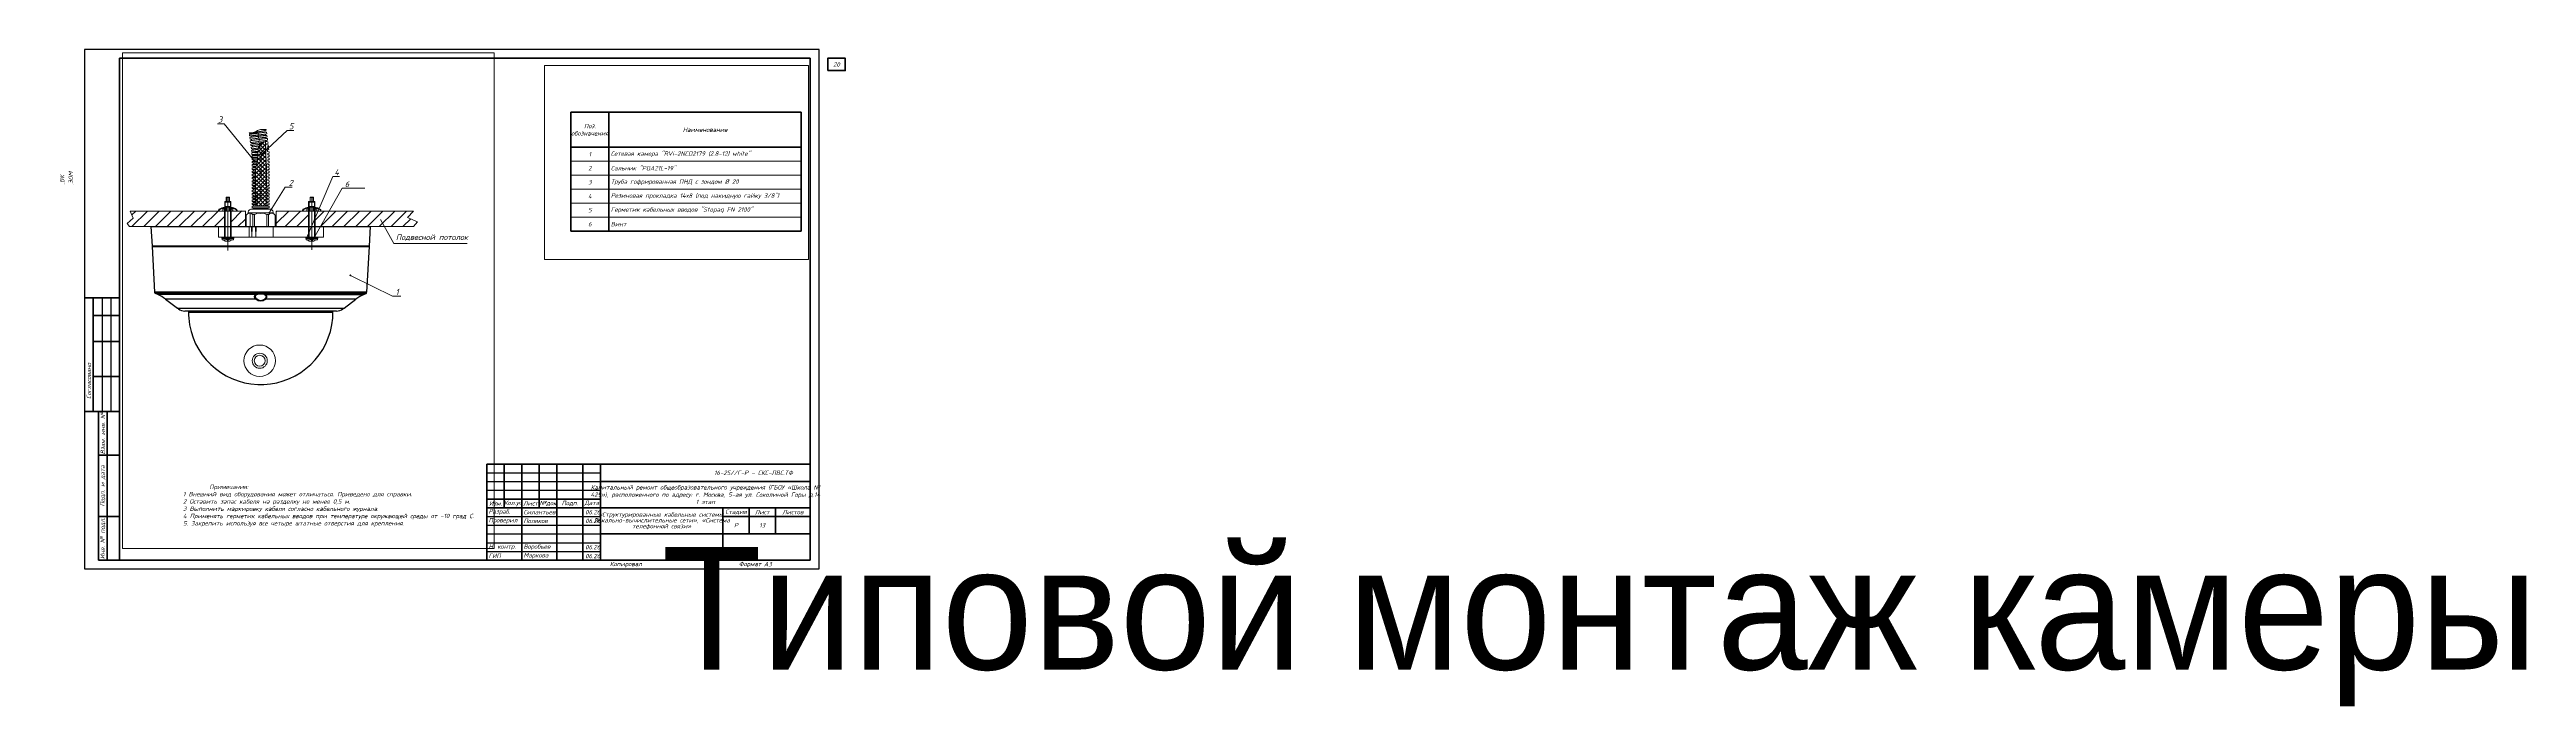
# Paper-space layout '13 Камера' of a CAD drawing. Extents: x -20 to 1396, y -79 to 297.
# The model-space entities are those that its viewports show. They can reach past a viewport. Long polylines and large blocks are cut down to what shows.
import ezdxf
from ezdxf import colors
from ezdxf.entities.mleader import LeaderData, LeaderLine
from ezdxf.enums import TextEntityAlignment as Align
from ezdxf.math import Vec2, Vec3

# ---------------------------------------------------------------- set-up
doc = ezdxf.new("R2018")
doc.units = 0
doc.header["$LTSCALE"] = 100
doc.set_wipeout_variables(frame=1)
doc.layers.get('Defpoints').update_dxf_attribs({"color": 42})
doc.layers.add('PDF _Геометрия', color=7, linetype='Continuous', lineweight=15)
doc.layers.add('Текст', color=7, linetype='Continuous', lineweight=15)
doc.layers.add('PDF _Сплошная заливка', color=7, linetype='Continuous')
doc.layers.add('Штампы', color=7, linetype='Continuous')
doc.layers.add('PDF _Текст', color=7, linetype='Continuous', true_color=0xb82d00)
doc.styles.add('1ISOCPEUR', font='isocpeui.ttf', dxfattribs={"height": 250})
doc.styles.get("Standard").update_dxf_attribs({"font": 'arial.ttf'})

# ---------------------------------------------------------------- blocks, each defined once
blk = doc.blocks.new('*U263')
at = {"linetype": 'Continuous', "lineweight": 25}
for p, q in [((420, 297), (0, 297)), ((0, 297), (0, 0)), ((420, 0), (420, 297)), ((10, 155), (10, 90)), ((15, 155), (15, 90)), ((230, 55), (295, 55)), ((230, 50), (295, 50)), ((230, 45), (295, 45)), ((230, 30), (295, 30)), ((230, 25), (295, 25)), ((230, 20), (295, 20)), ((230, 15), (295, 15)), ((0, 0), (420, 0)), ((230, 10), (295, 10))]:
    blk.add_line(p, q, dxfattribs=at)
at = {"linetype": 'Continuous', "lineweight": 60}
for p, q in [((415, 292), (20, 292)), ((20, 292), (20, 5)), ((415, 5), (415, 292)), ((20, 155), (0, 155)), ((5, 155), (5, 90)), ((20, 145), (5, 145)), ((20, 130), (5, 130)), ((20, 110), (5, 110)), ((20, 90), (0, 90)), ((8, 90), (8, 5)), ((13, 90), (13, 5)), ((8, 65), (20, 65)), ((230, 60), (415, 60)), ((230, 5), (230, 60)), ((240, 60), (240, 35)), ((250, 60), (250, 5)), ((260, 60), (260, 35)), ((270, 60), (270, 5)), ((285, 60), (285, 5)), ((295, 5), (295, 60)), ((415, 5), (415, 60)), ((295, 50), (415, 50)), ((8, 30), (20, 30)), ((230, 40), (295, 40)), ((230, 35), (415, 35)), ((365, 35), (365, 5)), ((365, 30), (415, 30)), ((380, 35), (380, 20)), ((395, 35), (395, 20)), ((295, 20), (415, 20)), ((8, 5), (20, 5)), ((20, 5), (415, 5))]:
    blk.add_line(p, q, dxfattribs=at)
at = {"linetype": 'Continuous', "lineweight": 40}
blk.add_line((365, 5), (365, 35), dxfattribs=at)
at = {"lineweight": 60}
blk.add_lwpolyline([(425, 285), (435, 285), (435, 292), (425, 292)], close=True, dxfattribs=at)
at = {"linetype": 'Continuous', "rotation": 90, "style": '1ISOCPEUR'}
for s, insert, char_height, width, attachment_point in [('20_Главный_специалист_ВК', (-12.5, 176), 2.5, 19, 4), ('01.26', (-12.5, 215), 2.5, 10, 5), ('21_Главный_специалист_ЭОМ', (-7.5, 176), 2.5, 19, 4), ('01.26', (-7.5, 215), 2.5, 10, 5), ('01.26', (-2.5, 215), 2.5, 10, 5), ('Согласовано', (-17.5, 172.5), 3, 35, 5), ('Гл. спец ВК', (-12.5, 156), 2.5, 19, 4), ('Гл. спец ЭОМ', (-7.5, 156), 2.5, 19, 4), ('01.26', (-12.5, 150), 2.5, 10, 5), ('19_Главный_конструктор', (-7.5, 111), 2.5, 19, 4), ('01.26', (-7.5, 150), 2.5, 10, 5), ('18_Главный_специалист_ОВ', (-2.5, 111), 2.5, 19, 4), ('01.26', (-2.5, 150), 2.5, 10, 5), ('17_ГАП', (-12.5, 111), 2.5, 19, 4), ('Согласовано', (2.5, 107.5), 2.5, 35, 5), ('Гл. констр. ', (-7.5, 91), 2.5, 19, 4), ('Гл. спец ОВ', (-2.5, 91), 2.5, 19, 4), ('ГАП', (-12.5, 91), 2.5, 19, 4), ('Взам. инв. №', (10.5, 77.5), 2.5, 25, 5), ('Подп. и дата', (10.5, 47.5), 2.5, 35, 5), ('Инв. № подл.', (10.5, 17.5), 2.5, 25, 5)]:
    blk.add_mtext(s, dxfattribs=dict(at, insert=insert, char_height=char_height, width=width, attachment_point=attachment_point))
at = {"linetype": 'Continuous', "char_height": 2.5, "style": '1ISOCPEUR'}
for s, insert, width, attachment_point in [('Капитальный ремонт общеобразовательного учреждения (ГБОУ «Школа № 429»), расположенного по адресу: г. Москва, 5-ая ул. Соколиной Горы д.14 1 этап', (355, 42.5), 120, 5), ('16-25//Г-Р – СКС-ЛВС.ТФ', (405, 55), 110, 6), ('Разраб.', (231, 32.5), 19, 4), ('Проверил', (231, 27.5), 19, 4), ('Силантьев', (251, 32.5), 19, 4), ('Поляков', (251, 27.5), 19, 4), ('06.26', (286.3, 32.5), 10, 4), ('06.26', (286.3, 27.5), 10, 4), ('Р', (372.5, 25), 15, 5), ('Н. контр.', (231, 12.5), 19, 4), ('ГИП', (231, 7.5), 19, 4), ('Воробьев', (251, 12.5), 19, 4), ('Маркова', (251, 7.5), 19, 4), ('06.26', (286.3, 12.5), 10, 4), ('06.26', (286.3, 7.4), 10, 4), ('Копировал', (309.5, 2.5), 25, 5), ('Формат', (380.5, 2.5), 16, 5)]:
    blk.add_mtext(s, dxfattribs=dict(at, insert=insert, width=width, attachment_point=attachment_point))
at = {"char_height": 2.5, "attachment_point": 5, "style": '1ISOCPEUR'}
for s, insert, width in [('Изм.', (235, 37.5), 10), ('Кол.уч', (245, 37.5), 10), ('Лист', (255, 37.5), 10), ('№док', (265, 37.5), 10), ('Подп.', (277.5, 37.5), 15), ('Дата', (290, 37.5), 10), ('Стадия', (372.5, 32.5), 15), ('Лист', (387.5, 32.5), 15), ('Листов', (405, 32.5), 20)]:
    blk.add_mtext(s, dxfattribs=dict(at, insert=insert, width=width))
at = {"linetype": 'Continuous', "insert": (330, 27.5), "char_height": 2.5, "width": 70, "attachment_point": 5, "line_spacing_factor": 0.8, "style": '1ISOCPEUR'}
blk.add_mtext('«Структурированные кабельные системы. Локально-вычислительные сети», «Система телефонной связи»', dxfattribs=at)
at = {"style": '1ISOCPEUR'}
for tag, p in [('Сквозная_нумерация', (430, 288.5)), ('Форма3_номер_листа', (387.5, 25)), ('Форма3_количество_листов', (405, 25))]:
    blk.add_attdef(tag, text='', height=2.5, dxfattribs=at).set_placement(p, align=Align.MIDDLE_CENTER)
blk.add_attdef('Форма3_дополнительный_шифр', text='', height=2.5, dxfattribs=at).set_placement((405, 55), align=Align.MIDDLE_LEFT)
at = {"lineweight": 30, "flags": 104}
blk.add_attdef('Форма3_наименование_чертежа', text='', height=2.5, dxfattribs=at).set_placement((330, 12.5), align=Align.MIDDLE_CENTER)
at = {"style": '1ISOCPEUR', "flags": 8}
blk.add_attdef('Формат', (388.5, 1.5), '', height=2.5, dxfattribs=at)
blk.add_wipeout([(-20, 220), (-0.5, 220), (-0.5, 90), (-20, 90)])
blk = doc.blocks.new('*T239')
at = {"layer": 'Текст', "color": 0, "lineweight": 50, "transparency": 16777216}
for p, q in [((0, 0), (13175, 0)), ((0, 0), (0, -6800)), ((2175, 0), (2175, -6800)), ((13175, 0), (13175, -6800)), ((0, -2000), (13175, -2000)), ((0, -6800), (13175, -6800))]:
    blk.add_line(p, q, dxfattribs=at)
at = {"layer": 'Текст', "color": 0, "transparency": 16777216}
for p, q in [((0, -2800), (13175, -2800)), ((0, -3600), (13175, -3600)), ((0, -4400), (13175, -4400)), ((0, -5200), (13175, -5200))]:
    blk.add_line(p, q, dxfattribs=at)
at = {"layer": 'Текст', "color": 0, "lineweight": 0, "transparency": 16777216}
blk.add_line((0, -6000), (13175, -6000), dxfattribs=at)
at = {"layer": 'Текст', "color": 0, "transparency": 16777216, "char_height": 250, "style": '1ISOCPEUR'}
for s, insert, width, attachment_point in [('Поз. обозначения', (1088, -1000), 1952.07, 5), ('Наименование', (7675, -1000), 10776.98, 5), ('1', (1088, -2400), 1952.07, 5), ('{\\C256;Сетевая камера "RVi-2NCD2179 (2.8-12) white"}', (2287, -2400), 10776.98, 4), ('3', (1088, -4000), 1952.07, 5), ('2', (1088, -3200), 1952.07, 5), ('Сальник "{\\C256;PGA21L-19"}', (2287, -3200), 10776.98, 4), ('{\\C256;Труба гофрированная ПНД с зондом Ø 20}', (2287, -4000), 10776.98, 4), ('5', (1088, -5600), 1952.07, 5), ('4', (1088, -4800), 1952.07, 5), ('\\A1;Резиновая прокладка 14х8 (под накидную гайку 3/8")', (2287, -4800), 10776.98, 4), ('{\\C256;Герметик кабельных вводов "Stopaq FN 2100"}', (2287, -5600), 10776.98, 4), ('6', (1088, -6400), 1952.07, 5), ('Винт', (2287, -6400), 10776.98, 4)]:
    blk.add_mtext(s, dxfattribs=dict(at, insert=insert, width=width, attachment_point=attachment_point))
blk = doc.blocks.new('_Dot')
at = {"color": 0, "linetype": 'ByBlock', "lineweight": -2}
blk.add_line((-0.5, 0), (-1, 0), dxfattribs=at)
at = {"color": 0, "linetype": 'ByBlock', "const_width": 0.5}
blk.add_lwpolyline([(-0.25, 0, 1), (0.25, 0, 1)], format="xyb", close=True, dxfattribs=at)

msp = doc.modelspace()

# ---------------------------------------------------------------- linework, layer by layer
at = {"color": 0, "lineweight": 0}
msp.add_circle((912597.9, -41084.1), 900.4, dxfattribs=at)
at = {"layer": 'PDF _Геометрия', "lineweight": 13}
for points in [[(912892.1, -27930.2), (912968.3, -27898.4), (912959.8, -27856.1), (912830.7, -27856.1), (912765.1, -27858.2), (912701.6, -27862.4), (912640.2, -27870.9), (912578.8, -27883.6), (912521.7, -27902.7), (912464.5, -27925.9), (912411.6, -27957.7), (912358.7, -27991.6), (912303.7, -28021.2), (912276.1, -28033.9), (912246.5, -28042.4), (912216.9, -28048.7), (912187.2, -28053), (912123.7, -28057.2), (912060.2, -28055.1), (911994.6, -28050.8), (912003.1, -28093.2), (912085.6, -28095.3)], [(912003.1, -28093.2), (912968.3, -27898.4)], [(912087.7, -28112.2), (912011.5, -28148.2), (912987.4, -28017), (912904.8, -28012.7)], [(912104.7, -28237.1), (912022.1, -28232.9), (912011.5, -28148.2)], [(912022.1, -28232.9), (912997.9, -28101.6)], [(912945, -28311.2), (913023.3, -28283.7), (913010.6, -28199), (912034.8, -28328.1), (912045.4, -28414.9), (912128, -28419.1)], [(912113.1, -28302.7), (912034.8, -28328.1)], [(912045.4, -28414.9), (913023.3, -28283.7)], [(912489.9, -27953.5), (912532.3, -28311.2)], [(912921.7, -28129.2), (912997.9, -28101.6), (912987.4, -28017)], [(912930.2, -28194.8), (913010.6, -28199)], [(912136.4, -28486.9), (912060.2, -28514.4), (913036, -28381), (912953.5, -28376.8)], [(912153.4, -28603.3), (912070.8, -28599.1), (912060.2, -28514.4)], [(912070.8, -28599.1), (913046.6, -28465.7)], [(912176.6, -28783.2), (912094.1, -28776.9), (912083.5, -28692.2), (912775.7, -28601.2)], [(912161.8, -28666.8), (912083.5, -28692.2)], [(912094.1, -28776.9), (912627.5, -28707)], [(912202, -28965.3), (912119.5, -28958.9), (912108.9, -28874.2), (912559.8, -28815)], [(912185.1, -28848.8), (912108.9, -28874.2)], [(912119.5, -28958.9), (912528, -28906)], [(912210.5, -29033), (912132.2, -29060.5), (912506.9, -29007.6)], [(912225.3, -29149.4), (912144.9, -29145.2), (912132.2, -29060.5)], [(912144.9, -29145.2), (912496.3, -29096.5)], [(912227.4, -29179.1), (912149.1, -29200.2), (912492, -29174.8)], [(912235.9, -29295.5), (912155.5, -29284.9), (912149.1, -29200.2)], [(912367.2, -32239.9), (912362.9, -31746.7), (912362.9, -31253.5), (912365, -31007.9), (912362.9, -30762.4), (912356.6, -30512.6), (912352.3, -30387.7), (912354.5, -30264.9), (912365, -30142.2), (912371.4, -30082.9), (912382, -30023.6), (912409.5, -29905.1), (912439.1, -29786.6), (912453.9, -29725.2), (912464.5, -29661.7), (912470.9, -29596.1), (912477.2, -29530.4), (912483.6, -29392.8), (912487.8, -29257.4), (912494.2, -29121.9), (912500.5, -29058.4), (912509, -28994.9), (912519.6, -28935.6), (912536.5, -28878.5), (912555.5, -28823.4), (912578.8, -28774.8), (912610.6, -28728.2), (912646.6, -28688), (912667.7, -28668.9), (912688.9, -28652), (912737.6, -28620.2), (912792.6, -28592.7), (912851.9, -28569.4), (912974.7, -28525), (912970.4, -28491.1), (912153.4, -28601.2), (912161.8, -28666.8), (912828.6, -28577.9)], [(912155.5, -29284.9), (912487.8, -29261.6)], [(912235.9, -29333.6), (912157.6, -29352.6), (912485.7, -29339.9)], [(912240.1, -29450), (912159.7, -29437.3), (912157.6, -29352.6)], [(913065.7, -32239.9), (912240.1, -32239.9), (912159.7, -32254.7), (913146.1, -32254.7), (913065.7, -32239.9), (913065.7, -32174.2), (913146.1, -32157.3), (913146.1, -32072.6), (913065.7, -32055.7), (913065.7, -31990.1), (913146.1, -31973.2), (913146.1, -31888.5), (913065.7, -31871.6), (913065.7, -31805.9), (913146.1, -31791.1), (913146.1, -31704.3), (913065.7, -31689.5), (913065.7, -31623.9), (913146.1, -31607), (913146.1, -31522.3), (913065.7, -31505.4), (913065.7, -31439.7), (913146.1, -31422.8), (913146.1, -31338.1), (913065.7, -31321.2), (913065.7, -31255.6), (913146.1, -31240.8), (913146.1, -31154), (913065.7, -31139.2), (913065.7, -31071.4), (913146.1, -31056.6), (913146.1, -30971.9), (913065.7, -30955), (913065.7, -30889.4), (913146.1, -30872.5), (913146.1, -30787.8), (913065.7, -30770.8), (913065.7, -30705.2), (913146.1, -30690.4), (913146.1, -30603.6), (913065.7, -30588.8), (913065.7, -30521.1), (913146.1, -30506.3), (913146.1, -30419.5), (913065.7, -30404.7), (913065.7, -30339), (913146.1, -30322.1), (913146.1, -30237.4), (913065.7, -30220.5), (913065.7, -30154.9), (913146.1, -30140.1), (913146.1, -30053.3), (913065.7, -30038.5), (913065.7, -29970.7), (913146.1, -29955.9), (913146.1, -29869.1), (913065.7, -29854.3), (913065.7, -29788.7), (913146.1, -29771.7), (913146.1, -29687.1), (913065.7, -29670.1), (913065.7, -29604.5), (913146.1, -29589.7), (913146.1, -29502.9), (913065.7, -29488.1), (913065.7, -29420.4), (913144, -29403.4), (913141.9, -29316.6), (913061.4, -29303.9), (913057.2, -29238.3), (913137.6, -29217.2), (913131.3, -29130.4), (913050.9, -29119.8), (913042.4, -29037.2), (913120.7, -29011.8), (913108, -28927.2), (913027.6, -28920.8), (913019.1, -28855.2), (913095.3, -28829.8), (913084.7, -28745.1), (913002.2, -28738.8), (912993.7, -28673.2), (913072, -28647.8), (913059.3, -28563.1), (912978.9, -28556.7), (912974.7, -28525)], [(912159.7, -29437.3), (912483.6, -29426.7)], [(912240.1, -29488.1), (912159.7, -29502.9)], [(912240.1, -29604.5), (912159.7, -29589.7), (912159.7, -29502.9), (912479.3, -29502.9)], [(912159.7, -29589.7), (912473, -29589.7)], [(912240.1, -29670.1), (912159.7, -29687.1)], [(912240.1, -29788.7), (912159.7, -29771.7), (912159.7, -29687.1), (912460.3, -29687.1)], [(912568.2, -28798), (912185.1, -28848.8), (912176.6, -28783.2), (912612.7, -28724), (912942.9, -29054.2)], [(912523.8, -28920.8), (912202, -28965.3), (912210.5, -29030.9), (912509, -28990.7)], [(912496.3, -29113.4), (912225.3, -29149.4), (912227.4, -29179.1), (912492, -29160)], [(912487.8, -29280.7), (912235.9, -29299.7), (912235.9, -29331.5), (912485.7, -29323)], [(912481.5, -29445.8), (912240.1, -29454.2), (912240.1, -29488.1), (912479.3, -29488.1)], [(912470.9, -29604.5), (912240.1, -29604.5), (912240.1, -29670.1), (912462.4, -29670.1)], [(912365, -30176), (912962, -29577)], [(912405.3, -29911.5), (912955.6, -29361.1)], [(912458.2, -29693.4), (912981, -30216.3)], [(912468.8, -29621.5), (912947.1, -29145.2)], [(912479.3, -29490.2), (912974.7, -29985.5)], [(912483.6, -29382.3), (912936.6, -28929.3)], [(912487.8, -29272.2), (912968.3, -29752.7)], [(912494.2, -29149.4), (912928.1, -28715.5)], [(912500.5, -29060.5), (912959.8, -29522)], [(912534.4, -28884.8), (912847.7, -28569.4)], [(912536.5, -28874.2), (912951.4, -29289.1)], [(912566.1, -28518.6), (912553.4, -28417)], [(912578.8, -28637.2), (912621.2, -28994.9)], [(912652.9, -29242.6), (912652.9, -29141)], [(912652.9, -29361.1), (912652.9, -29723.1)], [(912735.5, -28622.4), (912932.3, -28819.2)], [(912892.1, -28554.6), (912919.6, -28584.3)], [(912995.8, -32239.9), (912997.9, -31499), (912991.6, -30760.3), (912976.8, -30021.5), (912951.4, -29282.8), (912919.6, -28544)], [(912970.4, -28491.1), (913046.6, -28465.7), (913036, -28381)], [(912159.7, -29771.7), (912441.2, -29771.7)], [(912240.1, -29854.3), (912159.7, -29871.2)], [(912240.1, -29972.8), (912159.7, -29955.9), (912159.7, -29871.2), (912415.8, -29871.2)], [(912159.7, -29955.9), (912394.7, -29955.9)], [(912240.1, -30038.5), (912159.7, -30053.3)], [(912240.1, -30154.9), (912159.7, -30140.1), (912159.7, -30053.3), (912377.7, -30053.3)], [(912159.7, -30140.1), (912367.2, -30140.1)], [(912240.1, -30220.5), (912159.7, -30237.4)], [(912240.1, -30339), (912159.7, -30322.1), (912159.7, -30237.4), (912362.9, -30237.4)], [(912159.7, -30322.1), (912360.8, -30322.1)], [(912240.1, -30404.7), (912159.7, -30421.6)], [(912240.1, -30523.2), (912159.7, -30506.3), (912159.7, -30421.6), (912362.9, -30421.6)], [(912159.7, -30506.3), (912365, -30506.3)], [(912240.1, -30588.8), (912159.7, -30603.6), (912362.9, -30603.6)], [(912240.1, -30705.2), (912159.7, -30690.4), (912159.7, -30603.6)], [(912159.7, -30690.4), (912360.8, -30690.4)], [(912240.1, -30770.8), (912159.7, -30787.8)], [(912240.1, -30889.4), (912159.7, -30872.5), (912159.7, -30787.8), (912362.9, -30787.8)], [(912159.7, -30872.5), (912365, -30872.5)], [(912240.1, -30955), (912159.7, -30971.9), (912362.9, -30971.9)], [(912240.1, -31073.5), (912159.7, -31056.6), (912159.7, -30971.9)], [(912159.7, -31056.6), (912360.8, -31056.6)], [(912240.1, -31139.2), (912159.7, -31154)], [(912240.1, -31255.6), (912159.7, -31240.8), (912159.7, -31154), (912362.9, -31154)], [(912437, -29788.7), (912240.1, -29788.7), (912240.1, -29854.3), (912420.1, -29854.3)], [(912360.8, -30339), (912240.1, -30339), (912240.1, -30404.7), (912360.8, -30404.7), (912970.4, -29795)], [(912390.4, -29972.8), (912240.1, -29972.8), (912240.1, -30038.5), (912379.9, -30038.5)], [(912367.2, -30154.9), (912240.1, -30154.9), (912240.1, -30220.5), (912362.9, -30220.5)], [(912365, -30523.2), (912240.1, -30523.2), (912240.1, -30588.8), (912367.2, -30588.8)], [(912360.8, -30705.2), (912240.1, -30705.2), (912240.1, -30770.8), (912360.8, -30770.8)], [(912365, -30889.4), (912240.1, -30889.4), (912240.1, -30955), (912367.2, -30955)], [(912360.8, -31073.5), (912240.1, -31073.5), (912240.1, -31139.2), (912360.8, -31139.2)], [(912360.8, -30269.2), (912993.7, -30902.1)], [(912365, -30624.8), (912976.8, -30013.1)], [(912365, -30495.7), (912995.8, -31128.6)], [(912365, -30722.2), (912997.9, -31353)], [(912375.6, -30059.6), (912989.5, -30673.5), (912367.2, -31295.8)], [(912367.2, -30847), (912981, -30233.2)], [(912367.2, -31071.4), (912985.2, -30453.3)], [(912367.2, -31520.2), (912993.7, -30893.6)], [(912367.2, -30948.7), (912997.9, -31579.4)], [(912367.2, -31744.5), (912995.8, -31115.9)], [(912413.7, -29873.3), (912985.2, -30444.9)], [(912652.9, -29991.9), (912652.9, -29888.2)], [(912652.9, -30108.3), (912652.9, -30470.3)], [(912652.9, -31098.9), (912652.9, -31949.9)], [(911780.8, -32523.5), (909964.7, -32523.5), (905187.2, -32523.5), (905354.4, -32940.5), (905026.3, -33236.8), (905142.7, -33414.7), (909964.7, -33414.7), (910244.1, -33414.7), (910582.7, -33414.7)], [(905278.2, -32750), (905504.7, -32523.5)], [(905286.7, -33414.7), (906177.8, -32523.5)], [(905961.9, -33414.7), (906850.9, -32523.5)], [(906635, -33414.7), (907524.1, -32523.5)], [(907308.1, -33414.7), (908199.3, -32523.5)], [(907981.3, -33414.7), (908872.4, -32523.5)], [(908654.4, -33414.7), (909545.5, -32523.5)], [(909329.6, -33414.7), (910218.7, -32523.5)], [(910623, -32299.1), (910326.6, -32434.6)], [(910582.7, -32527.7), (910582.7, -34013.7)], [(910593.3, -32024), (910953.2, -32024)], [(910593.3, -32256.8), (910953.2, -32256.8)], [(910944.7, -32527.7), (910595.4, -32527.7)], [(910620.8, -32026.1), (910620.8, -34013.7)], [(910673.8, -31975.3), (910673.8, -31746.7)], [(910673.8, -32527.7), (910673.8, -32299.1)], [(910690.7, -31975.3), (910690.7, -31746.7)], [(910690.7, -32527.7), (910690.7, -32299.1)], [(910769, -31725.5), (910769, -31731.8)], [(910769, -31736.1), (910769, -31746.7)], [(910769, -31750.9), (910769, -31761.5)], [(910769, -31765.7), (910769, -31778.4)], [(910769, -31780.5), (910769, -31793.2)], [(910769, -31795.3), (910769, -31808)], [(910769, -31810.2), (910769, -31822.9)], [(910769, -31825), (910769, -31837.7)], [(910769, -31839.8), (910769, -31852.5)], [(910769, -31854.6), (910769, -31867.3)], [(910769, -31871.6), (910769, -31882.1)], [(910769, -31886.4), (910769, -31897)], [(910769, -31901.2), (910769, -31911.8)], [(910769, -31916), (910769, -31926.6)], [(910769, -31930.8), (910769, -31943.5)], [(910769, -31945.6), (910769, -31958.3)], [(910769, -31960.5), (910769, -31973.2)], [(910769, -31975.3), (910769, -31988)], [(910769, -31990.1), (910769, -32002.8)], [(910769, -32004.9), (910769, -32017.6)], [(910769, -32019.7), (910769, -32032.4)], [(910769, -32034.5), (910769, -32047.2)], [(910769, -32051.5), (910769, -32062.1)], [(910769, -32066.3), (910769, -32076.9)], [(910769, -32081.1), (910769, -32091.7)], [(910769, -32095.9), (910769, -32106.5)], [(910769, -32110.7), (910769, -32123.4)], [(910769, -32125.6), (910769, -32138.3)], [(910769, -32140.4), (910769, -32153.1)], [(910769, -32155.2), (910769, -32167.9)], [(910769, -32170), (910769, -32182.7)], [(910769, -32184.8), (910769, -32197.5)], [(910769, -32199.6), (910769, -32212.3)], [(910769, -32214.5), (910769, -32227.2)], [(910769, -32231.4), (910769, -32242)], [(910769, -32246.2), (910769, -32256.8)], [(910769, -32261), (910769, -32271.6)], [(910769, -32275.8), (910769, -32288.5)], [(910769, -32290.7), (910769, -32303.4)], [(910769, -32305.5), (910769, -32318.2)], [(910769, -32320.3), (910769, -32333)], [(910769, -32335.1), (910769, -32347.8)], [(910769, -32349.9), (910769, -32362.6)], [(910769, -32364.8), (910769, -32377.5)], [(910769, -32379.6), (910769, -32392.3)], [(910769, -32396.5), (910769, -32407.1)], [(910769, -32411.3), (910769, -32421.9)], [(910769, -32426.1), (910769, -32436.7)], [(910769, -32441), (910769, -32451.5)], [(910769, -32455.8), (910769, -32468.5)], [(910769, -32470.6), (910769, -32483.3)], [(910769, -32485.4), (910769, -32498.1)], [(910769, -32500.2), (910769, -32512.9)], [(910769, -32515), (910769, -32527.7)], [(910769, -32529.9), (910769, -32542.6)], [(910769, -32544.7), (910769, -32557.4)], [(910769, -32559.5), (910769, -32572.2)], [(910857.9, -31975.3), (910857.9, -31746.7)], [(910857.9, -32527.7), (910857.9, -32299.1)], [(910877, -31975.3), (910877, -31746.7)], [(910877, -32527.7), (910877, -32299.1)], [(910919.3, -32026.1), (910919.3, -34013.7)], [(911222, -32434.6), (910923.5, -32299.1)], [(910957.4, -33133.1), (911569.1, -32521.4)], [(910957.4, -32527.7), (910957.4, -34013.7)], [(911780.8, -32517.2), (911780.8, -33408.3)], [(912081.4, -32421.9), (912652.9, -32421.9), (913224.4, -32421.9)], [(912159.7, -31240.8), (912365, -31240.8)], [(912240.1, -31321.2), (912159.7, -31338.1), (912362.9, -31338.1)], [(912240.1, -31439.7), (912159.7, -31422.8), (912159.7, -31338.1)], [(912159.7, -31422.8), (912360.8, -31422.8)], [(912240.1, -31505.4), (912159.7, -31522.3)], [(912240.1, -31623.9), (912159.7, -31607), (912159.7, -31522.3), (912362.9, -31522.3)], [(912159.7, -31607), (912365, -31607)], [(912240.1, -31689.5), (912159.7, -31704.3), (912362.9, -31704.3)], [(912240.1, -31805.9), (912159.7, -31791.1), (912159.7, -31704.3)], [(912159.7, -31791.1), (912360.8, -31791.1)], [(912240.1, -31871.6), (912159.7, -31888.5)], [(912240.1, -31990.1), (912159.7, -31973.2), (912159.7, -31888.5), (912362.9, -31888.5)], [(912159.7, -31973.2), (912365, -31973.2)], [(912240.1, -32055.7), (912159.7, -32072.6), (912362.9, -32072.6)], [(912240.1, -32174.2), (912159.7, -32157.3), (912159.7, -32072.6)], [(912159.7, -32157.3), (912360.8, -32157.3)], [(912240.1, -32356.3), (912159.7, -32341.5), (912159.7, -32254.7)], [(912159.7, -32341.5), (913146.1, -32341.5)], [(912365, -31255.6), (912240.1, -31255.6), (912240.1, -31321.2), (912367.2, -31321.2)], [(912360.8, -31439.7), (912240.1, -31439.7), (912240.1, -31505.4), (912360.8, -31505.4)], [(912365, -31623.9), (912240.1, -31623.9), (912240.1, -31689.5), (912367.2, -31689.5)], [(912360.8, -31805.9), (912240.1, -31805.9), (912240.1, -31871.6), (912360.8, -31871.6)], [(912365, -31990.1), (912240.1, -31990.1), (912240.1, -32055.7), (912367.2, -32055.7)], [(912360.8, -32174.2), (912240.1, -32174.2), (912240.1, -32239.9), (912362.9, -32239.9)], [(913146.1, -32254.7), (913146.1, -32341.5), (913065.7, -32356.3), (912240.1, -32356.3), (912240.1, -32421.9), (912360.8, -32421.9)], [(912367.2, -31173), (912997.9, -31803.8)], [(912367.2, -31968.9), (912997.9, -31340.3)], [(912367.2, -31397.4), (912995.8, -32026.1)], [(912367.2, -32193.3), (912997.9, -31564.6)], [(912367.2, -31621.8), (912985.2, -32239.9)], [(912367.2, -31846.2), (912760.9, -32239.9)], [(912367.2, -32070.5), (912534.4, -32239.9)], [(912453.9, -31486.3), (912453.9, -32239.9)], [(912547.1, -32239.9), (912997.9, -31789)], [(912771.5, -32239.9), (912995.8, -32013.4)], [(913065.7, -32421.9), (913065.7, -32356.3)], [(913541.9, -32568), (913582.2, -32527.7)], [(913541.9, -33241.1), (914257.4, -32527.7)], [(914043.6, -33414.7), (914930.5, -32527.7)], [(915423.7, -32299.1), (915125.3, -32434.6)], [(915383.5, -32527.7), (915383.5, -34013.7)], [(915394.1, -32024), (915753.9, -32024)], [(915394.1, -32256.8), (915753.9, -32256.8)], [(915745.5, -32527.7), (915396.2, -32527.7)], [(915421.6, -32026.1), (915421.6, -34013.7)], [(915474.5, -31975.3), (915474.5, -31746.7)], [(915474.5, -32527.7), (915474.5, -32299.1)], [(915489.3, -31975.3), (915489.3, -31746.7)], [(915489.3, -32527.7), (915489.3, -32299.1)], [(915569.8, -31725.5), (915569.8, -31736.1)], [(915569.8, -31740.3), (915569.8, -31753)], [(915569.8, -31755.1), (915569.8, -31767.8)], [(915569.8, -31769.9), (915569.8, -31782.6)], [(915569.8, -31784.8), (915569.8, -31797.5)], [(915569.8, -31799.6), (915569.8, -31812.3)], [(915569.8, -31814.4), (915569.8, -31827.1)], [(915569.8, -31829.2), (915569.8, -31841.9)], [(915569.8, -31844), (915569.8, -31856.7)], [(915569.8, -31861), (915569.8, -31871.6)], [(915569.8, -31875.8), (915569.8, -31886.4)], [(915569.8, -31890.6), (915569.8, -31901.2)], [(915569.8, -31905.4), (915569.8, -31916)], [(915569.8, -31920.2), (915569.8, -31932.9)], [(915569.8, -31935.1), (915569.8, -31947.8)], [(915569.8, -31949.9), (915569.8, -31962.6)], [(915569.8, -31964.7), (915569.8, -31977.4)], [(915569.8, -31979.5), (915569.8, -31992.2)], [(915569.8, -31994.3), (915569.8, -32007)], [(915569.8, -32009.1), (915569.8, -32021.8)], [(915569.8, -32024), (915569.8, -32036.7)], [(915569.8, -32040.9), (915569.8, -32051.5)], [(915569.8, -32055.7), (915569.8, -32066.3)], [(915569.8, -32070.5), (915569.8, -32081.1)], [(915569.8, -32085.3), (915569.8, -32098)], [(915569.8, -32100.2), (915569.8, -32112.9)], [(915569.8, -32115), (915569.8, -32127.7)], [(915569.8, -32129.8), (915569.8, -32142.5)], [(915569.8, -32144.6), (915569.8, -32157.3)], [(915569.8, -32159.4), (915569.8, -32172.1)], [(915569.8, -32174.2), (915569.8, -32186.9)], [(915569.8, -32189.1), (915569.8, -32201.8)], [(915569.8, -32206), (915569.8, -32216.6)], [(915569.8, -32220.8), (915569.8, -32231.4)], [(915569.8, -32235.6), (915569.8, -32246.2)], [(915569.8, -32250.4), (915569.8, -32261)], [(915569.8, -32265.3), (915569.8, -32278)], [(915569.8, -32280.1), (915569.8, -32292.8)], [(915569.8, -32294.9), (915569.8, -32307.6)], [(915569.8, -32309.7), (915569.8, -32322.4)], [(915569.8, -32324.5), (915569.8, -32337.2)], [(915569.8, -32339.4), (915569.8, -32352.1)], [(915569.8, -32354.2), (915569.8, -32366.9)], [(915569.8, -32369), (915569.8, -32381.7)], [(915569.8, -32385.9), (915569.8, -32396.5)], [(915569.8, -32400.7), (915569.8, -32411.3)], [(915569.8, -32415.6), (915569.8, -32426.1)], [(915569.8, -32430.4), (915569.8, -32441)], [(915569.8, -32445.2), (915569.8, -32457.9)], [(915569.8, -32460), (915569.8, -32472.7)], [(915569.8, -32474.8), (915569.8, -32487.5)], [(915569.8, -32489.6), (915569.8, -32502.3)], [(915569.8, -32504.5), (915569.8, -32517.2)], [(915569.8, -32519.3), (915569.8, -32532)], [(915569.8, -32534.1), (915569.8, -32546.8)], [(915569.8, -32551), (915569.8, -32561.6)], [(915569.8, -32565.8), (915569.8, -32576.4)], [(915590.9, -34242.3), (917305.5, -31213.2), (917405, -31213.2), (918601, -31213.2)], [(915658.7, -31975.3), (915658.7, -31746.7)], [(915658.7, -32527.7), (915658.7, -32299.1)], [(915677.7, -31975.3), (915677.7, -31746.7)], [(915677.7, -32527.7), (915677.7, -32299.1)], [(915720.1, -32026.1), (915720.1, -34013.7)], [(916022.8, -32434.6), (915724.3, -32299.1)], [(915758.2, -33046.3), (916276.8, -32527.7)], [(915758.2, -32527.7), (915758.2, -34013.7)], [(916065.1, -33414.7), (916949.9, -32527.7)], [(916738.2, -33414.7), (917625.1, -32527.7)], [(917411.3, -33414.7), (918298.3, -32527.7)], [(918086.6, -33414.7), (918971.4, -32527.7)], [(918759.7, -33414.7), (919644.5, -32527.7)], [(919432.8, -33414.7), (920319.7, -32527.7)], [(920106, -33414.7), (920992.9, -32527.7)], [(921386.6, -32527.7), (921052.1, -32887.6), (921617.3, -33137.4), (921386.6, -33414.7)], [(910002.8, -33414.7), (910582.7, -32834.7)], [(916245, -33414.7), (916245, -34013.7), (910244.1, -34013.7), (910244.1, -33414.7)], [(910769, -32576.4), (910769, -32587)], [(910769, -32591.2), (910769, -32601.8)], [(910769, -32606.1), (910769, -32616.6)], [(910769, -32620.9), (910769, -32633.6)], [(910769, -32635.7), (910769, -32648.4)], [(910769, -32650.5), (910769, -32663.2)], [(910769, -32665.3), (910769, -32678)], [(910769, -32680.1), (910769, -32692.8)], [(910769, -32695), (910769, -32707.7)], [(910769, -32709.8), (910769, -32722.5)], [(910769, -32724.6), (910769, -32737.3)], [(910769, -32741.5), (910769, -32752.1)], [(910769, -32756.3), (910769, -32766.9)], [(910769, -32771.2), (910769, -32781.8)], [(910769, -32786), (910769, -32796.6)], [(910769, -32800.8), (910769, -32813.5)], [(910769, -32815.6), (910769, -32828.3)], [(910769, -32830.4), (910769, -32843.1)], [(910769, -32845.3), (910769, -32858)], [(910769, -32860.1), (910769, -32872.8)], [(910769, -32874.9), (910769, -32887.6)], [(910769, -32889.7), (910769, -32902.4)], [(910769, -32904.5), (910769, -32917.2)], [(910769, -32921.5), (910769, -32932)], [(910769, -32936.3), (910769, -32946.9)], [(910769, -32951.1), (910769, -32961.7)], [(910769, -32965.9), (910769, -32978.6)], [(910769, -32980.7), (910769, -32993.4)], [(910769, -32995.5), (910769, -33008.2)], [(910769, -33010.4), (910769, -33023.1)], [(910769, -33025.2), (910769, -33037.9)], [(910769, -33040), (910769, -33052.7)], [(910769, -33054.8), (910769, -33067.5)], [(910769, -33069.6), (910769, -33082.3)], [(910769, -33086.6), (910769, -33097.1)], [(910769, -33101.4), (910769, -33112)], [(910769, -33116.2), (910769, -33126.8)], [(910769, -33131), (910769, -33141.6)], [(910769, -33145.8), (910769, -33158.5)], [(910769, -33160.6), (910769, -33173.3)], [(910769, -33175.5), (910769, -33188.2)], [(910769, -33190.3), (910769, -33203)], [(910769, -33205.1), (910769, -33217.8)], [(910769, -33219.9), (910769, -33232.6)], [(910769, -33234.7), (910769, -33247.4)], [(910769, -33249.5), (910769, -33262.3)], [(910769, -33266.5), (910769, -33277.1)], [(910769, -33281.3), (910769, -33291.9)], [(910769, -33296.1), (910769, -33306.7)], [(910769, -33310.9), (910769, -33323.6)], [(910769, -33325.8), (910769, -33338.5)], [(910769, -33340.6), (910769, -33353.3)], [(910769, -33355.4), (910769, -33368.1)], [(910769, -33370.2), (910769, -33382.9)], [(910769, -33385), (910769, -33397.7)], [(910769, -33399.8), (910769, -33412.5)], [(910769, -33414.7), (910769, -33427.4)], [(910769, -33431.6), (910769, -33442.2)], [(910769, -33446.4), (910769, -33457)], [(910769, -33461.2), (910769, -33471.8)], [(910769, -33476), (910769, -33486.6)], [(910769, -33490.9), (910769, -33503.6)], [(910769, -33505.7), (910769, -33518.4)], [(910769, -33520.5), (910769, -33533.2)], [(910769, -33535.3), (910769, -33548)], [(910769, -33550.1), (910769, -33562.8)], [(910769, -33564.9), (910769, -33577.6)], [(910769, -33579.8), (910769, -33592.5)], [(910769, -33594.6), (910769, -33607.3)], [(910769, -33611.5), (910769, -33622.1)], [(910769, -33626.3), (910769, -33636.9)], [(910769, -33641.1), (910769, -33651.7)], [(910769, -33656), (910769, -33668.7)], [(910769, -33670.8), (910769, -33683.5)], [(910769, -33685.6), (910769, -33698.3)], [(910769, -33700.4), (910769, -33713.1)], [(910769, -33715.2), (910769, -33727.9)], [(910769, -33730), (910769, -33742.8)], [(910769, -33744.9), (910769, -33757.6)], [(910769, -33759.7), (910769, -33772.4)], [(910769, -33776.6), (910769, -33787.2)], [(910769, -33791.4), (910769, -33802)], [(910769, -33806.3), (910769, -33816.8)], [(910769, -33821.1), (910769, -33831.7)], [(910769, -33835.9), (910769, -33848.6)], [(910769, -33850.7), (910769, -33863.4)], [(910769, -33865.5), (910769, -33878.2)], [(910769, -33880.3), (910769, -33893)], [(910769, -33895.2), (910769, -33907.9)], [(910769, -33910), (910769, -33922.7)], [(910769, -33924.8), (910769, -33937.5)], [(910769, -33939.6), (910769, -33952.3)], [(910769, -33956.5), (910769, -33967.1)], [(910769, -33971.4), (910769, -33981.9)], [(910769, -33986.2), (910769, -33996.8)], [(911353.2, -33410.4), (911780.8, -32982.8)], [(911939.6, -32629.3), (912652.9, -32629.3), (913364.1, -32629.3)], [(911992.5, -33414.7), (911992.5, -34013.7)], [(912058.1, -32661.1), (912058.1, -33414.7)], [(912138.5, -33694.1), (912138.5, -34013.7)], [(912206.3, -33414.7), (912206.3, -32726.7)], [(912297.3, -33414.7), (912297.3, -32726.7)], [(912369.3, -33694.1), (912369.3, -34020)], [(913304.9, -33414.7), (912733.4, -33414.7)], [(913116.5, -32726.7), (912993.7, -32726.7)], [(913008.5, -33414.7), (913008.5, -32726.7)], [(913099.5, -33414.7), (913099.5, -32726.7)], [(913359.9, -33414.7), (913359.9, -34013.7)], [(914716.7, -33414.7), (915383.5, -32747.9)], [(915569.8, -32580.7), (915569.8, -32591.2)], [(915569.8, -32595.5), (915569.8, -32606.1)], [(915569.8, -32610.3), (915569.8, -32623)], [(915569.8, -32625.1), (915569.8, -32637.8)], [(915569.8, -32639.9), (915569.8, -32652.6)], [(915569.8, -32654.7), (915569.8, -32667.4)], [(915569.8, -32669.6), (915569.8, -32682.3)], [(915569.8, -32684.4), (915569.8, -32697.1)], [(915569.8, -32699.2), (915569.8, -32711.9)], [(915569.8, -32714), (915569.8, -32726.7)], [(915569.8, -32730.9), (915569.8, -32741.5)], [(915569.8, -32745.8), (915569.8, -32756.3)], [(915569.8, -32760.6), (915569.8, -32771.2)], [(915569.8, -32775.4), (915569.8, -32786)], [(915569.8, -32790.2), (915569.8, -32802.9)], [(915569.8, -32805), (915569.8, -32817.7)], [(915569.8, -32819.9), (915569.8, -32832.6)], [(915569.8, -32834.7), (915569.8, -32847.4)], [(915569.8, -32849.5), (915569.8, -32862.2)], [(915569.8, -32864.3), (915569.8, -32877)], [(915569.8, -32879.1), (915569.8, -32891.8)], [(915569.8, -32896.1), (915569.8, -32906.6)], [(915569.8, -32910.9), (915569.8, -32921.5)], [(915569.8, -32925.7), (915569.8, -32936.3)], [(915569.8, -32940.5), (915569.8, -32951.1)], [(915569.8, -32955.3), (915569.8, -32968)], [(915569.8, -32970.1), (915569.8, -32982.8)], [(915569.8, -32985), (915569.8, -32997.7)], [(915569.8, -32999.8), (915569.8, -33012.5)], [(915569.8, -33014.6), (915569.8, -33027.3)], [(915569.8, -33029.4), (915569.8, -33042.1)], [(915569.8, -33044.2), (915569.8, -33056.9)], [(915569.8, -33059), (915569.8, -33071.7)], [(915569.8, -33076), (915569.8, -33086.6)], [(915569.8, -33090.8), (915569.8, -33101.4)], [(915569.8, -33105.6), (915569.8, -33116.2)], [(915569.8, -33120.4), (915569.8, -33131)], [(915569.8, -33135.2), (915569.8, -33147.9)], [(915569.8, -33150.1), (915569.8, -33162.8)], [(915569.8, -33164.9), (915569.8, -33177.6)], [(915569.8, -33179.7), (915569.8, -33192.4)], [(915569.8, -33194.5), (915569.8, -33207.2)], [(915569.8, -33209.3), (915569.8, -33222)], [(915569.8, -33224.1), (915569.8, -33236.8)], [(915569.8, -33241.1), (915569.8, -33251.7)], [(915569.8, -33255.9), (915569.8, -33266.5)], [(915569.8, -33270.7), (915569.8, -33281.3)], [(915569.8, -33285.5), (915569.8, -33296.1)], [(915569.8, -33300.4), (915569.8, -33313.1)], [(915569.8, -33315.2), (915569.8, -33327.9)], [(915569.8, -33330), (915569.8, -33342.7)], [(915569.8, -33344.8), (915569.8, -33357.5)], [(915569.8, -33359.6), (915569.8, -33372.3)], [(915569.8, -33374.4), (915569.8, -33387.1)], [(915569.8, -33389.3), (915569.8, -33402)], [(915569.8, -33404.1), (915569.8, -33416.8)], [(915569.8, -33421), (915569.8, -33431.6)], [(915569.8, -33435.8), (915569.8, -33446.4)], [(915569.8, -33450.6), (915569.8, -33461.2)], [(915569.8, -33465.5), (915569.8, -33476)], [(915569.8, -33480.3), (915569.8, -33493)], [(915569.8, -33495.1), (915569.8, -33507.8)], [(915569.8, -33509.9), (915569.8, -33522.6)], [(915569.8, -33524.7), (915569.8, -33537.4)], [(915569.8, -33539.5), (915569.8, -33552.2)], [(915569.8, -33554.4), (915569.8, -33567.1)], [(915569.8, -33569.2), (915569.8, -33581.9)], [(915569.8, -33586.1), (915569.8, -33596.7)], [(915569.8, -33600.9), (915569.8, -33611.5)], [(915569.8, -33615.7), (915569.8, -33626.3)], [(915569.8, -33630.6), (915569.8, -33641.1)], [(915569.8, -33645.4), (915569.8, -33658.1)], [(915569.8, -33660.2), (915569.8, -33672.9)], [(915569.8, -33675), (915569.8, -33687.7)], [(915569.8, -33689.8), (915569.8, -33702.5)], [(915569.8, -33704.6), (915569.8, -33717.3)], [(915569.8, -33719.5), (915569.8, -33732.2)], [(915569.8, -33734.3), (915569.8, -33747)], [(915569.8, -33749.1), (915569.8, -33761.8)], [(915569.8, -33766), (915569.8, -33776.6)], [(915569.8, -33780.9), (915569.8, -33791.4)], [(915569.8, -33795.7), (915569.8, -33806.3)], [(915569.8, -33810.5), (915569.8, -33821.1)], [(915569.8, -33825.3), (915569.8, -33838)], [(915569.8, -33840.1), (915569.8, -33852.8)], [(915569.8, -33854.9), (915569.8, -33867.6)], [(915569.8, -33869.8), (915569.8, -33882.5)], [(915569.8, -33884.6), (915569.8, -33897.3)], [(915569.8, -33899.4), (915569.8, -33912.1)], [(915569.8, -33914.2), (915569.8, -33926.9)], [(915569.8, -33931.1), (915569.8, -33941.7)], [(915569.8, -33946), (915569.8, -33956.5)], [(915569.8, -33960.8), (915569.8, -33971.4)], [(915569.8, -33975.6), (915569.8, -33986.2)], [(916376.3, -33414.7), (915758.2, -33414.7)], [(920781.2, -33414.7), (921227.8, -32965.9)], [(910595.4, -34013.7), (910944.7, -34013.7)], [(910790.2, -34269.8), (910790.2, -34216.9), (910747.8, -34216.9), (910747.8, -34269.8)], [(910769, -34001), (910769, -34013.7)], [(910769, -34015.8), (910769, -34028.5)], [(910769, -34030.6), (910769, -34043.3)], [(910769, -34045.4), (910769, -34058.1)], [(910769, -34060.3), (910769, -34073)], [(910769, -34075.1), (910769, -34087.8)], [(910769, -34089.9), (910769, -34102.6)], [(910769, -34104.7), (910769, -34117.4)], [(910769, -34121.6), (910769, -34132.2)], [(910769, -34136.5), (910769, -34147)], [(910769, -34151.3), (910769, -34161.9)], [(910769, -34166.1), (910769, -34176.7)], [(910769, -34180.9), (910769, -34193.6)], [(910769, -34195.7), (910769, -34208.4)], [(910769, -34210.5), (910769, -34223.3)], [(910769, -34225.4), (910769, -34238.1)], [(910769, -34240.2), (910769, -34252.9)], [(910769, -34255), (910769, -34267.7)], [(910769, -34269.8), (910769, -34282.5)], [(910769, -34284.6), (910769, -34297.3)], [(910769, -34301.6), (910769, -34312.2)], [(910769, -34316.4), (910769, -34327)], [(910769, -34331.2), (910769, -34341.8)], [(910769, -34346), (910769, -34356.6)], [(910769, -34360.8), (910769, -34373.5)], [(910769, -34375.7), (910769, -34388.4)], [(910769, -34390.5), (910769, -34403.2)], [(910769, -34405.3), (910769, -34418)], [(910769, -34420.1), (910769, -34432.8)], [(910769, -34434.9), (910769, -34447.6)], [(910769, -34449.7), (910769, -34462.4)], [(910769, -34466.7), (910769, -34477.3)], [(910769, -34481.5), (910769, -34492.1)], [(910769, -34496.3), (910769, -34506.9)], [(910769, -34511.1), (910769, -34521.7)], [(910769, -34525.9), (910769, -34538.6)], [(910769, -34540.8), (910769, -34553.5)], [(910769, -34555.6), (910769, -34568.3)], [(910769, -34570.4), (910769, -34583.1)], [(910769, -34585.2), (910769, -34597.9)], [(910769, -34600), (910769, -34612.7)], [(910769, -34614.8), (910769, -34627.5)], [(910769, -34629.7), (910769, -34642.4)], [(910769, -34646.6), (910769, -34657.2)], [(910769, -34661.4), (910769, -34672)], [(910769, -34676.2), (910769, -34686.8)], [(910769, -34691), (910769, -34701.6)], [(910769, -34705.9), (910769, -34718.6)], [(910769, -34720.7), (910769, -34733.4)], [(910769, -34735.5), (910769, -34748.2)], [(910769, -34750.3), (910769, -34763)], [(910769, -34765.1), (910769, -34773.6)], [(915396.2, -34013.7), (915745.5, -34013.7)], [(915590.9, -34269.8), (915590.9, -34216.9), (915548.6, -34216.9), (915548.6, -34269.8)], [(915569.8, -33990.4), (915569.8, -34003.1)], [(915569.8, -34005.2), (915569.8, -34017.9)], [(915569.8, -34020), (915569.8, -34032.7)], [(915569.8, -34034.9), (915569.8, -34047.6)], [(915569.8, -34049.7), (915569.8, -34062.4)], [(915569.8, -34064.5), (915569.8, -34077.2)], [(915569.8, -34079.3), (915569.8, -34092)], [(915569.8, -34094.1), (915569.8, -34106.8)], [(915569.8, -34111.1), (915569.8, -34121.6)], [(915569.8, -34125.9), (915569.8, -34136.5)], [(915569.8, -34140.7), (915569.8, -34151.3)], [(915569.8, -34155.5), (915569.8, -34166.1)], [(915569.8, -34170.3), (915569.8, -34183)], [(915569.8, -34185.1), (915569.8, -34197.8)], [(915569.8, -34200), (915569.8, -34212.7)], [(915569.8, -34214.8), (915569.8, -34227.5)], [(915569.8, -34229.6), (915569.8, -34242.3)], [(915569.8, -34244.4), (915569.8, -34257.1)], [(915569.8, -34259.2), (915569.8, -34271.9)], [(915569.8, -34276.2), (915569.8, -34286.8)], [(915569.8, -34291), (915569.8, -34301.6)], [(915569.8, -34305.8), (915569.8, -34316.4)], [(915569.8, -34320.6), (915569.8, -34331.2)], [(915569.8, -34335.4), (915569.8, -34348.1)], [(915569.8, -34350.3), (915569.8, -34363)], [(915569.8, -34365.1), (915569.8, -34377.8)], [(915569.8, -34379.9), (915569.8, -34392.6)], [(915569.8, -34394.7), (915569.8, -34407.4)], [(915569.8, -34409.5), (915569.8, -34422.2)], [(915569.8, -34424.3), (915569.8, -34437)], [(915569.8, -34439.2), (915569.8, -34451.9)], [(915569.8, -34456.1), (915569.8, -34466.7)], [(915569.8, -34470.9), (915569.8, -34481.5)], [(915569.8, -34485.7), (915569.8, -34496.3)], [(915569.8, -34500.5), (915569.8, -34511.1)], [(915569.8, -34515.4), (915569.8, -34528.1)], [(915569.8, -34530.2), (915569.8, -34542.9)], [(915569.8, -34545), (915569.8, -34557.7)], [(915569.8, -34559.8), (915569.8, -34572.5)], [(915569.8, -34574.6), (915569.8, -34587.3)], [(915569.8, -34589.4), (915569.8, -34602.1)], [(915569.8, -34604.3), (915569.8, -34617)], [(915569.8, -34621.2), (915569.8, -34631.8)], [(915569.8, -34636), (915569.8, -34646.6)], [(915569.8, -34650.8), (915569.8, -34661.4)], [(915569.8, -34665.6), (915569.8, -34676.2)], [(915569.8, -34680.5), (915569.8, -34693.2)], [(915569.8, -34695.3), (915569.8, -34708)], [(915569.8, -34710.1), (915569.8, -34722.8)], [(915569.8, -34724.9), (915569.8, -34737.6)]]:
    msp.add_lwpolyline(points, dxfattribs=at)
for points in [[(912085.6, -28095.3), (912087.7, -28112.2), (912904.8, -28012.7), (912892.1, -27930.2)], [(912104.7, -28237.1), (912113.1, -28302.7), (912930.2, -28194.8), (912921.7, -28129.2)], [(912128, -28419.1), (912136.4, -28484.8), (912953.5, -28376.8), (912945, -28311.2)], [(910593.3, -32299.1), (910953.2, -32299.1), (910953.2, -31975.3), (910593.3, -31975.3)], [(910673.8, -31746.7), (910877, -31746.7), (910857.9, -31727.6), (910690.7, -31727.6)], [(915394.1, -32299.1), (915753.9, -32299.1), (915753.9, -31975.3), (915394.1, -31975.3)], [(915474.5, -31746.7), (915677.7, -31746.7), (915658.7, -31727.6), (915489.3, -31727.6)], [(910428.2, -34013.7), (910428.2, -34085.7), (911111.9, -34085.7), (911111.9, -34013.7)], [(910447.3, -34085.7), (911095, -34085.7), (911095, -34174.6), (910447.3, -34174.6)], [(915229, -34013.7), (915229, -34085.7), (915912.7, -34085.7), (915912.7, -34013.7)], [(915248, -34085.7), (915895.8, -34085.7), (915895.8, -34174.6), (915248, -34174.6)]]:
    msp.add_lwpolyline(points, close=True, dxfattribs=at)
for points in [[(910592.8, -32298.1, 0.08338476), (910286.1, -32423.4, 0.49973696), (910258.4, -32527.7)], [(910644.2, -32298.2, 0.1015479), (910518.1, -32381.3, 0.48808601), (910515.9, -32526.8)], [(910671, -32334.8, 0.11204665), (910575.7, -32391.8, 0.3604615), (910593.9, -32527)], [(910950.5, -32527, 0.3604615), (910968.6, -32391.8, 0.11208587), (910873.3, -32334.8)], [(911028.5, -32526.8, 0.48806526), (911028.4, -32381.3, 0.1015479), (910902.3, -32298.2)], [(911286, -32527.7, 0.49978509), (911258.3, -32423.4, 0.08338476), (910951.6, -32298.1)], [(915393.6, -32298.1, 0.08338476), (915086.9, -32423.4, 0.49973696), (915059.1, -32527.7)], [(915445, -32298.2, 0.1015479), (915318.9, -32381.3, 0.48808601), (915316.7, -32526.8)], [(915471.8, -32334.8, 0.11204665), (915376.5, -32391.8, 0.3604615), (915394.7, -32527)], [(915751.3, -32527, 0.3604615), (915769.4, -32391.8, 0.11208587), (915674.1, -32334.8)], [(915829.2, -32526.8, 0.48806526), (915829.1, -32381.3, 0.1015479), (915703, -32298.2)], [(916086.8, -32527.7, 0.49978509), (916059, -32423.4, 0.08338476), (915752.3, -32298.1)], [(912189.3, -32725.1, 0.49849824), (911827.4, -32754.2), (911827.4, -33414.7), (912652.9, -33414.7), (913478.4, -33414.7), (913478.4, -32754.2)], [(912189.3, -32726.7), (912312.1, -32726.7, -0.28620377), (912651.7, -32672.1, -0.28623036), (912991.7, -32725.7)]]:
    msp.add_lwpolyline(points, format="xyb", dxfattribs=at)
at = {"layer": 'PDF _Геометрия', "lineweight": 5}
for points in [[(921386.6, -32527.7), (913541.9, -32527.7), (913541.9, -33412.5)], [(915383.5, -33414.7), (910957.4, -33414.7)], [(921386.6, -33414.7), (911255.9, -33414.7)], [(924464.3, -34386.2), (920262.6, -34386.2), (919511.2, -32999.8)]]:
    msp.add_lwpolyline(points, dxfattribs=at)
at = {"layer": 'PDF _Геометрия', "lineweight": 25}
for points in [[(906458.9, -34528.3), (906399.4, -33414.7), (918906.4, -33414.7), (918847, -34528.3)], [(906597, -37171.6), (906458.9, -34545.8), (918847, -34545.8), (918708.9, -37171.6)]]:
    msp.add_lwpolyline(points, close=True, dxfattribs=at)
at = {"layer": 'PDF _Геометрия', "lineweight": 40}
for points in [[(912138.5, -33694.1), (912138.5, -33412.5)], [(912369.3, -33694.1), (912369.3, -33412.5)]]:
    msp.add_lwpolyline(points, dxfattribs=at)
at = {"layer": 'PDF _Геометрия', "lineweight": 25}
for points in [[(906483.3, -34545.8), (906483.3, -34528.3)], [(918822.5, -34545.8), (918822.5, -34528.3)], [(912833, -37285.3), (912854, -37292.3), (912871.4, -37299.3), (912888.9, -37297.5), (918542.8, -37297.5), (918661.6, -37243.3), (906644.2, -37243.3), (906626.7, -37231.1), (906611, -37213.6), (906600.5, -37194.4), (906597, -37171.6)], [(907951.9, -38122.7), (907888.9, -38079), (917416.9, -38079), (918098.7, -37565), (912937.9, -37565), (912964.1, -37531.8), (912985.1, -37496.8), (912997.3, -37456.6), (913000.8, -37414.7), (912995.6, -37395.4), (912988.6, -37376.2), (912964.1, -37344.7), (912936.1, -37322), (912902.9, -37304.5), (912888.9, -37297.5), (912874.9, -37292.3), (912829.5, -37278.3), (912738.6, -37262.6), (912644.2, -37257.3), (912551.5, -37264.3), (912504.3, -37271.3), (912460.6, -37283.5), (912437.9, -37290.5), (912418.6, -37297.5), (906763.1, -37297.5), (906644.2, -37243.3)], [(907207.1, -37565), (907100.5, -37489.8), (906992.1, -37419.9), (906878.4, -37355.2), (906763.1, -37297.5)], [(912402.9, -37531.8), (912388.9, -37552.8), (912367.9, -37565), (907207.1, -37565), (907888.9, -38079)], [(912394.2, -37591.2), (912367.9, -37565), (912345.2, -37537), (912326, -37507.3), (912312, -37474.1), (912305, -37440.9), (912306.8, -37418.1)], [(912425.6, -37559.8), (912402.9, -37531.8), (912381.9, -37503.8), (912366.2, -37472.3), (912354, -37440.9), (912348.7, -37405.9), (912348.7, -37393.7), (912348.7, -37386.7)], [(912373.2, -37336), (912381.9, -37327.2), (912394.2, -37320.2)], [(912395.9, -37308), (912418.6, -37297.5), (912434.4, -37299.3)], [(912911.7, -37591.2), (912937.9, -37565), (912916.9, -37552.8), (912902.9, -37531.8), (912880.2, -37559.8)], [(912957.1, -37377.9), (912957.1, -37384.9), (912958.9, -37388.4), (912958.9, -37393.7), (912958.9, -37395.4), (912953.6, -37432.1), (912943.1, -37468.8), (912925.6, -37502.1), (912902.9, -37531.8)], [(917354, -38122.7), (917416.9, -38079)], [(918542.8, -37297.5), (918427.4, -37355.2), (918313.7, -37419.9), (918205.4, -37489.8), (918098.7, -37565)], [(918661.6, -37243.3), (918680.9, -37231.1), (918694.9, -37213.6), (918705.4, -37194.4), (918708.9, -37171.6)], [(916995.6, -38241.6), (916918.6, -38245.1), (908387.2, -38245.1), (908310.3, -38241.6)], [(908523.5, -38245.1), (908523.5, -38315), (916782.3, -38315), (916782.3, -38245.1)]]:
    msp.add_lwpolyline(points, dxfattribs=at)
msp.add_lwpolyline([(908523.5, -38315), (908527, -38486.3), (908537.5, -38655.9, 0.37838085), (912481.6, -42440.9), (912652.9, -42444.4), (912824.2, -42440.9, 0.37838144), (916768.3, -38655.9), (916778.8, -38486.3), (916782.3, -38315)], format="xyb", dxfattribs=at)
at = {"layer": 'PDF _Геометрия', "lineweight": 13}
for radius in [430.8, 312.2]:
    msp.add_circle((912597.9, -41084.1), radius, dxfattribs=at)
for centre, radius, start, end in [((910342.5, -32494.9), 64.6, 106.473358, 210.36446), ((911201.9, -32494.9), 64.6, 329.632729, 73.53115), ((912131.1, -32607.1), 193.7, 105.173212, 195.842853), ((913172.6, -32607.1), 193.7, 344.15831, 74.827713), ((915143.3, -32494.9), 64.6, 106.473358, 210.36446), ((916002.7, -32494.9), 64.6, 329.632729, 73.53115), ((913284.8, -32875.9), 227.5, 32.492163, 138.476764), ((910761.6, -33879.3), 390.5, 228.993289, 311.006711), ((915562.4, -33879.3), 390.5, 228.993289, 311.006711)]:
    msp.add_arc(centre, radius, start, end, dxfattribs=at)
at = {"layer": 'PDF _Геометрия', "lineweight": 5}
for centre, start_param, end_param in [((910770.1, -34011.8), 3.14480642, 6.24927044), ((910770.1, -34011.8), 3.14480642, 6.24927044), ((915570.9, -34011.8), 3.14480638, 6.24927049)]:
    msp.add_ellipse(centre, major_axis=(274.2, 1.5), ratio=0.36665931, start_param=start_param, end_param=end_param, dxfattribs=at)
at = {"layer": 'PDF _Геометрия', "lineweight": 25}
for points in [[(907951.9, -38122.7), (908062.4, -38191.5), (908181.3, -38228.1), (908310.3, -38241.6)], [(912306.8, -37418.1), (912310, -37362.6), (912349.5, -37331.9), (912395.9, -37308)], [(912348.7, -37386.7), (912349.7, -37369.8), (912361.4, -37347.7), (912373.2, -37336)], [(912394.2, -37320.2), (912500.2, -37250.8), (912714.4, -37248), (912833, -37285.3)], [(912911.7, -37591.2), (912770.1, -37712.6), (912535.8, -37712.6), (912394.2, -37591.2)], [(912880.2, -37559.8), (912754.8, -37681.4), (912551.8, -37679.3), (912425.6, -37559.8)], [(912871.4, -37299.3), (912905.6, -37312), (912949.1, -37339.1), (912957.1, -37377.9)], [(916995.6, -38241.6), (917126.9, -38228), (917241.3, -38192.2), (917354, -38122.7)]]:
    msp.add_open_spline(points, degree=3, dxfattribs=at)
at = {"layer": 'PDF _Сплошная заливка', "transparency": 33554559}
for points in [[(912299.4, -29678.6), (912310, -29687.1), (912297.3, -29689.2)], [(912310, -29687.1), (912297.3, -29689.2), (912303.7, -29697.7)], [(912307.9, -29674.4), (912299.4, -29678.6), (912310, -29687.1)], [(912303.7, -29697.7), (912312.1, -29699.8), (912310, -29687.1)], [(912310, -29687.1), (912318.5, -29676.5), (912307.9, -29674.4)], [(912322.7, -29685), (912310, -29687.1), (912318.5, -29676.5)], [(912320.6, -29693.4), (912322.7, -29685), (912310, -29687.1)], [(912312.1, -29699.8), (912310, -29687.1), (912320.6, -29693.4)], [(912676.2, -29301.8), (912674.1, -29310.3), (912686.8, -29308.2)], [(912674.1, -29310.3), (912686.8, -29308.2), (912680.4, -29318.8)], [(912684.7, -29295.5), (912686.8, -29308.2), (912676.2, -29301.8)], [(912686.8, -29308.2), (912680.4, -29318.8), (912688.9, -29320.9)], [(912693.1, -29297.6), (912684.7, -29295.5), (912686.8, -29308.2)], [(912686.8, -29308.2), (912699.5, -29306.1), (912693.1, -29297.6)], [(912697.4, -29314.5), (912686.8, -29308.2), (912699.5, -29306.1)], [(912688.9, -29320.9), (912697.4, -29314.5), (912686.8, -29308.2)], [(913139.8, -32618.8), (913135.5, -32627.2), (913148.2, -32629.3)], [(913135.5, -32627.2), (913148.2, -32629.3), (913139.8, -32637.8)], [(913148.2, -32629.3), (913150.3, -32616.6), (913139.8, -32618.8)], [(913139.8, -32637.8), (913148.2, -32642), (913148.2, -32629.3)], [(913158.8, -32620.9), (913148.2, -32629.3), (913150.3, -32616.6)], [(913160.9, -32631.5), (913158.8, -32620.9), (913148.2, -32629.3)], [(913148.2, -32642), (913148.2, -32629.3), (913156.7, -32639.9)], [(913148.2, -32629.3), (913156.7, -32639.9), (913160.9, -32631.5)], [(911111.9, -34013.7), (910428.2, -34013.7), (911111.9, -34085.7)], [(910428.2, -34013.7), (911111.9, -34085.7), (910428.2, -34085.7)], [(915912.7, -34013.7), (915229, -34013.7), (915912.7, -34085.7)], [(915229, -34013.7), (915912.7, -34085.7), (915229, -34085.7)], [(915290.4, -34051.8), (915286.1, -34041.2), (915279.8, -34047.6)], [(915279.8, -34047.6), (915279.8, -34056), (915290.4, -34051.8)], [(915279.8, -34056), (915290.4, -34051.8), (915286.1, -34064.5)], [(915296.7, -34041.2), (915290.4, -34051.8), (915286.1, -34041.2)], [(915286.1, -34064.5), (915294.6, -34064.5), (915290.4, -34051.8)], [(915303.1, -34049.7), (915296.7, -34041.2), (915290.4, -34051.8)], [(915290.4, -34051.8), (915303.1, -34058.1), (915303.1, -34049.7)], [(915294.6, -34064.5), (915290.4, -34051.8), (915303.1, -34058.1)], [(915580.4, -34236), (915578.2, -34246.5), (915590.9, -34242.3)], [(915578.2, -34246.5), (915590.9, -34242.3), (915584.6, -34252.9)], [(915590.9, -34242.3), (915586.7, -34229.6), (915580.4, -34236)], [(915584.6, -34252.9), (915595.2, -34255), (915590.9, -34242.3)], [(915597.3, -34231.7), (915590.9, -34242.3), (915586.7, -34229.6)], [(915603.6, -34240.2), (915597.3, -34231.7), (915590.9, -34242.3)], [(915590.9, -34242.3), (915601.5, -34248.7), (915603.6, -34240.2)], [(915595.2, -34255), (915590.9, -34242.3), (915601.5, -34248.7)]]:
    msp.add_solid(points, dxfattribs=at)

# ---------------------------------------------------------------- block references
msp.add_blockref('*T239', (913537.9, -16071.1))

# ---------------------------------------------------------------- texts
at = {"layer": 'PDF _Текст', "attachment_point": 7, "style": '1ISOCPEUR'}
for s, insert, char_height in [('6', (917464.3, -31143.4), 310.7), ('Подвесной потолок', (920381.2, -34225.9), 310.652)]:
    msp.add_mtext(s, dxfattribs=dict(at, insert=insert, char_height=char_height))
at = {"layer": 'Штампы', "insert": (908213, -50571.1), "char_height": 250, "width": 18000, "attachment_point": 7, "style": '1ISOCPEUR'}
msp.add_mtext('\\pxi6,qj;Примечания:\\P\\pi0,q*;1 Внешний вид оборудования может отличаться. Приведено для справки.\\P2 Оставить запас кабеля на разделку не менее 0,5 м.\\P3 Выполнить маркировку кабеля согласно кабельного журнала.\\P4 Применять герметик кабельных вводов при температуре окружающей среды от -10 град С.\\P5. Закрепить используя все четыре штатные отверстия для крепления. ', dxfattribs=at)

# ---------------------------------------------------------------- leaders
at = {"lineweight": 25}
ml = msp.add_multileader_mtext('Standard', dxfattribs=at)
ml.set_content('3', color=256, style='1ISOCPEUR')
ml.set_leader_properties(lineweight=13)
ml.set_arrow_properties(name='DOT')
ml.build(insert=Vec2(0, 0))
ml.multileader.update_dxf_attribs({"text_left_attachment_type": 6, "text_right_attachment_type": 6, "dogleg_length": 1, "arrow_head_size": 100})
ctx = ml.context
ctx.base_point, ctx.char_height, ctx.arrow_head_size, ctx.landing_gap_size, ctx.plane_origin = Vec3(910110.8, -27533.7), 350, 100, 100, Vec3(909868.3, -24706.9)
ctx.left_attachment, ctx.right_attachment, ctx.text_align_type = 6, 6, 1
notes = []
notes.append((ctx, [(1, (1, 1, 0), (910560, -27533.7), (-1, 0), 1, [(0, [(912308.9, -29680.7)], 0, [])])]))
ctx.mtext.insert, ctx.mtext.alignment, ctx.mtext.flow_direction = Vec3(910334.9, -27113.7), 2, 5
ml = msp.add_multileader_mtext('Standard', dxfattribs=at)
ml.set_content('5', color=256, style='1ISOCPEUR')
ml.set_leader_properties(lineweight=13)
ml.set_arrow_properties(name='DOT')
ml.build(insert=Vec2(0, 0))
ml.multileader.update_dxf_attribs({"text_left_attachment_type": 6, "text_right_attachment_type": 6, "dogleg_length": 1, "arrow_head_size": 100})
ctx = ml.context
ctx.base_point, ctx.char_height, ctx.arrow_head_size, ctx.landing_gap_size, ctx.plane_origin = Vec3(914172.8, -27916.1), 350, 100, 100, Vec3(910381.2, -24946.9)
ctx.left_attachment, ctx.right_attachment, ctx.text_align_type = 6, 6, 1
notes.append((ctx, [(0, (1, 1, 0), (914171.8, -27916.1), (1, 0), 1, [(0, [(912690, -29302.9)], 0, [])])]))
ctx.mtext.insert, ctx.mtext.alignment, ctx.mtext.flow_direction = Vec3(914395.8, -27496.1), 2, 5
ml = msp.add_multileader_mtext('Standard', dxfattribs=at)
ml.set_content('2', color=256, style='1ISOCPEUR')
ml.set_leader_properties(lineweight=13)
ml.set_arrow_properties(name='DOT')
ml.build(insert=Vec2(0, 0))
ml.multileader.update_dxf_attribs({"text_left_attachment_type": 6, "text_right_attachment_type": 6, "dogleg_length": 1, "arrow_head_size": 100})
ctx = ml.context
ctx.base_point, ctx.char_height, ctx.arrow_head_size, ctx.landing_gap_size, ctx.plane_origin = Vec3(914148.5, -31163.4), 350, 100, 100, Vec3(913555.3, -28654.4)
ctx.left_attachment, ctx.right_attachment, ctx.text_align_type = 6, 6, 1
notes.append((ctx, [(0, (1, 1, 0), (914048.5, -31163.4), (1, 0), 100, [(0, [(913150.3, -32616.6)], 0, [])])]))
ctx.mtext.insert, ctx.mtext.width, ctx.mtext.alignment, ctx.mtext.flow_direction = Vec3(914372.7, -30743.4), 194.328, 2, 5
ml = msp.add_multileader_mtext('Standard', dxfattribs=at)
ml.set_content('4', color=256, style='1ISOCPEUR')
ml.set_leader_properties(lineweight=13)
ml.set_arrow_properties(name='DOT')
ml.build(insert=Vec2(0, 0))
ml.multileader.update_dxf_attribs({"text_left_attachment_type": 6, "text_right_attachment_type": 6, "dogleg_length": 1, "arrow_head_size": 100})
ctx = ml.context
ctx.base_point, ctx.char_height, ctx.arrow_head_size, ctx.landing_gap_size, ctx.plane_origin = Vec3(916787.8, -30551.4), 350, 100, 100, Vec3(912987.9, -29685.2)
ctx.left_attachment, ctx.right_attachment, ctx.text_align_type = 6, 6, 1
notes.append((ctx, [(0, (1, 1, 0), (916786.8, -30551.4), (1, 0), 1, [(0, [(915296.7, -34041.2)], 0, [])])]))
ctx.mtext.insert, ctx.mtext.alignment, ctx.mtext.flow_direction = Vec3(916995.9, -30131.4), 2, 5
ml = msp.add_multileader_mtext('Standard', dxfattribs=at)
ml.set_content('1', color=256, style='1ISOCPEUR')
ml.set_leader_properties(lineweight=13)
ml.set_arrow_properties(name='DOT')
ml.build(insert=Vec2(0, 0))
ml.multileader.update_dxf_attribs({"text_left_attachment_type": 6, "text_right_attachment_type": 6, "dogleg_length": 1, "arrow_head_size": 100})
ctx = ml.context
ctx.base_point, ctx.char_height, ctx.arrow_head_size, ctx.landing_gap_size, ctx.plane_origin = Vec3(920291.2, -37388.6), 350, 100, 100, Vec3(919698, -34879.7)
ctx.left_attachment, ctx.right_attachment, ctx.text_align_type = 6, 6, 1
notes.append((ctx, [(0, (1, 1, 0), (920191.2, -37388.6), (1, 0), 100, [(0, [(917777.3, -36201.2)], 0, [])])]))
ctx.mtext.insert, ctx.mtext.alignment, ctx.mtext.flow_direction = Vec3(920454.8, -36968.6), 2, 5
for ctx, leaders in notes:
    for number, flags, end, landing, length, lines in leaders:
        leader = LeaderData()
        leader.index, (leader.has_last_leader_line, leader.has_dogleg_vector, leader.attachment_direction) = number, flags
        leader.last_leader_point, leader.dogleg_vector, leader.dogleg_length = Vec3(end), Vec3(landing), length
        for number, points, colour, breaks in lines:
            line = LeaderLine()
            line.index, line.vertices, line.color, line.breaks = number, Vec3.list(points), colors.encode_raw_color(colour), breaks
            leader.lines.append(line)
        ctx.leaders.append(leader)

psp = doc.layouts.new('13 Камера')

# ---------------------------------------------------------------- block references
ref = psp.add_blockref('*U263', (0, 0))
ref.add_attrib('Формат', 'А3', (388.5, 1.5), dxfattribs={"height": 2.5, "style": '1ISOCPEUR'})
ref.add_attrib('Форма3_номер_листа', '13', dxfattribs={"height": 2.5, "style": '1ISOCPEUR'}).set_placement((387.5, 25), align=Align.MIDDLE_CENTER)
lines = psp.add_mtext('Типовой монтаж камеры', dxfattribs={"insert": (330, 12.5), "char_height": 70, "attachment_point": 1})
ref.add_attrib('Форма3_наименование_чертежа', '', (330, 12.5), dxfattribs={"flags": 104}).embed_mtext(lines)
ref.add_attrib('Сквозная_нумерация', '20', dxfattribs={"height": 2.5, "style": '1ISOCPEUR'}).set_placement((430, 288.5), align=Align.MIDDLE_CENTER)

# ---------------------------------------------------------------- next in the draw order: viewports
at = {"layer": 'Defpoints', "color": 2}
psp.add_viewport(center=(128, 153.4), size=(212.4, 283.31), view_center_point=(915379.4, -37649.8), view_height=28331.25, dxfattribs=at)
psp.add_viewport(center=(338.5, 232.4), size=(150.9, 110.966), view_center_point=(919581.2, -18947.4), view_height=11096.619, status=3, dxfattribs=at)

doc.saveas('drawing.dxf')
